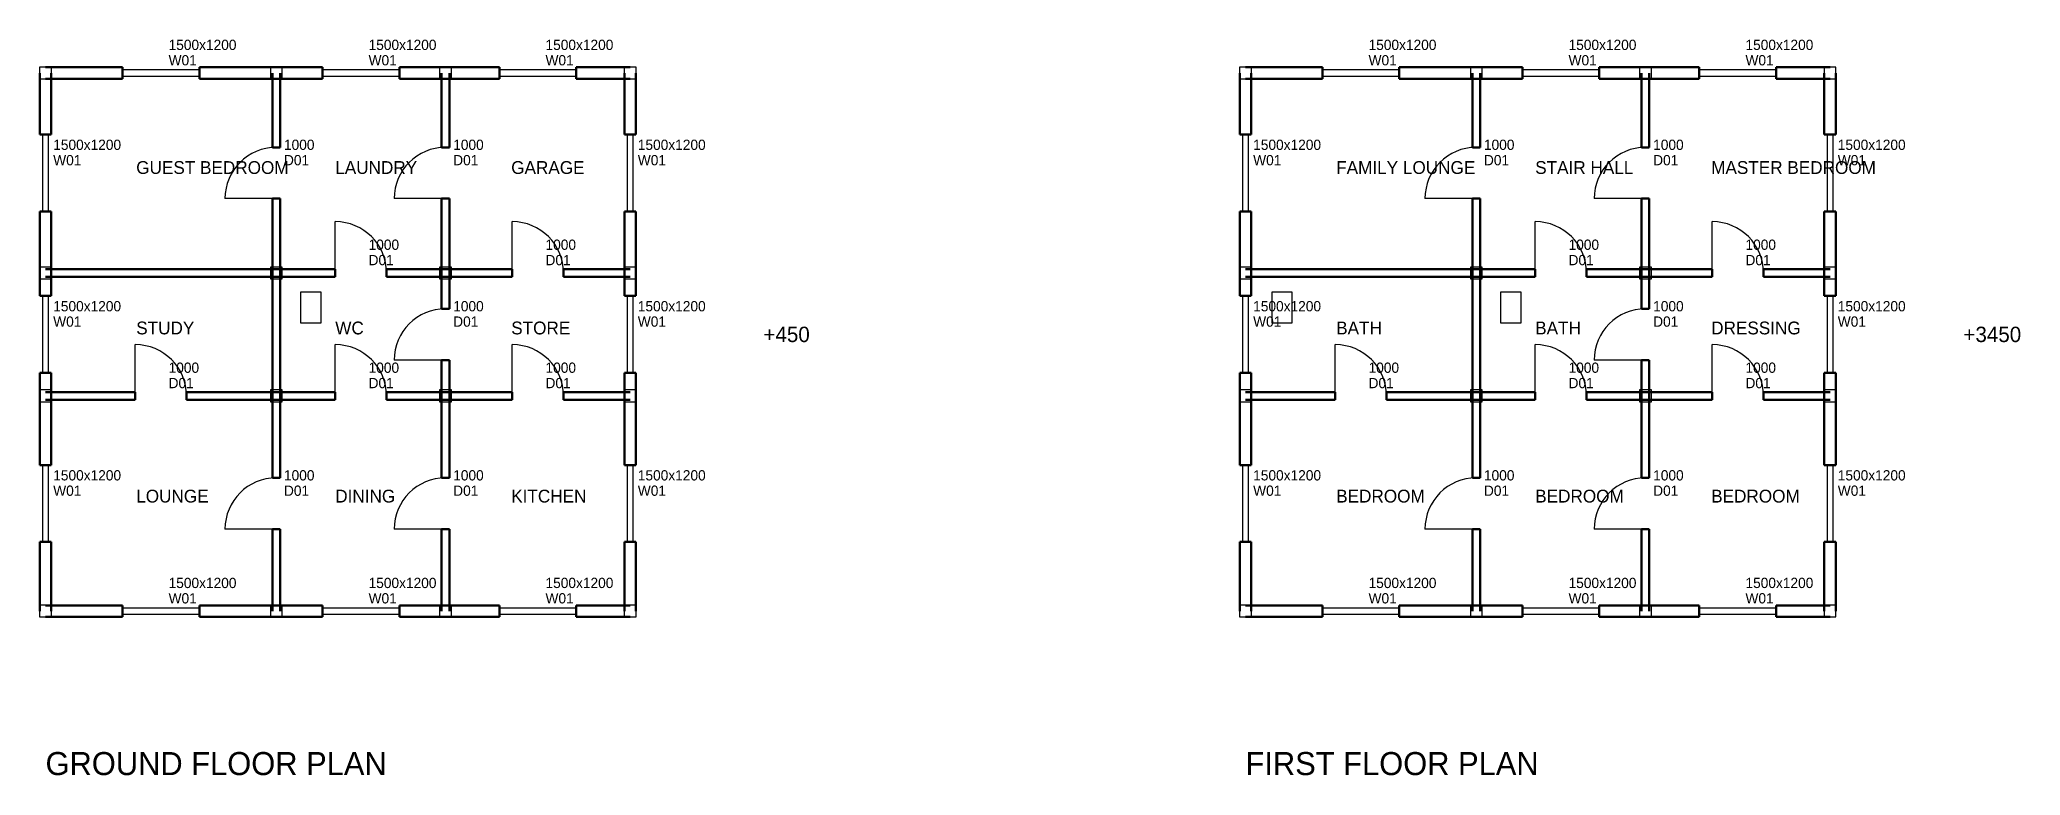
# Model space of a CAD drawing. Header units: millimetres. Extents: x -115 to 102169, y -4004 to 12655.
# Drawn here: x -115 to 38511, y -3206 to 11153 of the extents above; entities that cross this region are included whole.
import ezdxf

# ---------------------------------------------------------------- set-up
doc = ezdxf.new("R2010")
doc.units = ezdxf.units.MM
for name, color, linetype in [('COLUMN', 5, 'CONTINUOUS'), ('DOOR', 3, 'CONTINUOUS'), ('SANITARY', 7, 'CONTINUOUS'), ('TEXT', 6, 'CONTINUOUS'), ('WALL', 4, 'CONTINUOUS'), ('WIND', 2, 'CONTINUOUS')]:
    doc.layers.add(name, color=color, linetype=linetype)

msp = doc.modelspace()

# ---------------------------------------------------------------- texts
at = {"layer": 'TEXT'}
for s, height, p in [('GUEST BEDROOM', 250, (1768.8, 8531.2)), ('LAUNDRY', 250, (5650, 8531.2)), ('GARAGE', 250, (9081.2, 8531.2)), ('FAMILY LOUNGE', 250, (25168.8, 8531.2)), ('STAIR HALL', 250, (29050, 8531.2)), ('MASTER BEDROOM', 250, (32481.2, 8531.2)), ('STUDY', 250, (1768.8, 5400)), ('WC', 250, (5650, 5400)), ('STORE', 250, (9081.2, 5400)), ('+450', 300, (14000, 5250)), ('BATH', 250, (25168.8, 5400)), ('BATH', 250, (29050, 5400)), ('DRESSING', 250, (32481.2, 5400)), ('+3450', 300, (37400, 5250)), ('LOUNGE', 250, (1768.8, 2118.8)), ('DINING', 250, (5650, 2118.8)), ('KITCHEN', 250, (9081.2, 2118.8)), ('BEDROOM', 250, (25168.8, 2118.8)), ('BEDROOM', 250, (29050, 2118.8)), ('BEDROOM', 250, (32481.2, 2118.8)), ('GROUND FLOOR PLAN', 450, (0, -3200)), ('FIRST FLOOR PLAN', 450, (23400, -3200))]:
    msp.add_text(s, height=height, dxfattribs=at).set_placement(p)

# ---------------------------------------------------------------- blocks, each defined once
blk = doc.blocks.new('WINDOW')
at = {"layer": 'WIND'}
blk.add_lwpolyline([(-750, -60), (750, -60), (750, 60), (-750, 60)], close=True, dxfattribs=at)
blk = doc.blocks.new('DOOR')
at = {"layer": 'DOOR'}
blk.add_line((-500, 0), (-500, 1000), dxfattribs=at)
blk.add_arc((-500, 0), 1000, 0, 90, dxfattribs=at)
blk = doc.blocks.new('WC-STD')
at = {"layer": 'SANITARY'}
blk.add_lwpolyline([(-200, -300), (200, -300), (200, 300), (-200, 300)], close=True, dxfattribs=at)

# ---------------------------------------------------------------- linework, layer by layer
at = {"layer": 'COLUMN'}
for points in [[(-115, 10385), (115, 10385), (115, 10615), (-115, 10615)], [(4385, 10385), (4615, 10385), (4615, 10615), (4385, 10615)], [(7685, 10385), (7915, 10385), (7915, 10615), (7685, 10615)], [(11285, 10385), (11515, 10385), (11515, 10615), (11285, 10615)], [(23285, 10385), (23515, 10385), (23515, 10615), (23285, 10615)], [(27785, 10385), (28015, 10385), (28015, 10615), (27785, 10615)], [(31085, 10385), (31315, 10385), (31315, 10615), (31085, 10615)], [(34685, 10385), (34915, 10385), (34915, 10615), (34685, 10615)], [(-115, 6485), (115, 6485), (115, 6715), (-115, 6715)], [(4385, 6485), (4615, 6485), (4615, 6715), (4385, 6715)], [(7685, 6485), (7915, 6485), (7915, 6715), (7685, 6715)], [(11285, 6485), (11515, 6485), (11515, 6715), (11285, 6715)], [(23285, 6485), (23515, 6485), (23515, 6715), (23285, 6715)], [(27785, 6485), (28015, 6485), (28015, 6715), (27785, 6715)], [(31085, 6485), (31315, 6485), (31315, 6715), (31085, 6715)], [(34685, 6485), (34915, 6485), (34915, 6715), (34685, 6715)], [(-115, 4085), (115, 4085), (115, 4315), (-115, 4315)], [(4385, 4085), (4615, 4085), (4615, 4315), (4385, 4315)], [(7685, 4085), (7915, 4085), (7915, 4315), (7685, 4315)], [(11285, 4085), (11515, 4085), (11515, 4315), (11285, 4315)], [(23285, 4085), (23515, 4085), (23515, 4315), (23285, 4315)], [(27785, 4085), (28015, 4085), (28015, 4315), (27785, 4315)], [(31085, 4085), (31315, 4085), (31315, 4315), (31085, 4315)], [(34685, 4085), (34915, 4085), (34915, 4315), (34685, 4315)], [(-115, -115), (115, -115), (115, 115), (-115, 115)], [(4385, -115), (4615, -115), (4615, 115), (4385, 115)], [(7685, -115), (7915, -115), (7915, 115), (7685, 115)], [(11285, -115), (11515, -115), (11515, 115), (11285, 115)], [(23285, -115), (23515, -115), (23515, 115), (23285, 115)], [(27785, -115), (28015, -115), (28015, 115), (27785, 115)], [(31085, -115), (31315, -115), (31315, 115), (31085, 115)], [(34685, -115), (34915, -115), (34915, 115), (34685, 115)]]:
    msp.add_lwpolyline(points, close=True, dxfattribs=at)
at = {"layer": 'WALL', "lineweight": 50}
for p, q in [((-112.5, 9300), (-112.5, 10500)), ((1500, 10612.5), (0, 10612.5)), ((112.5, 10500), (112.5, 9300)), ((1500, 10387.5), (1500, 10612.5)), ((4500, 10612.5), (3000, 10612.5)), ((3000, 10387.5), (3000, 10612.5)), ((4425, 9050), (4425, 10500)), ((5400, 10612.5), (4500, 10612.5)), ((4575, 10500), (4575, 9050)), ((5400, 10387.5), (5400, 10612.5)), ((7800, 10612.5), (6900, 10612.5)), ((6900, 10387.5), (6900, 10612.5)), ((7725, 9050), (7725, 10500)), ((8850, 10612.5), (7800, 10612.5)), ((7875, 10500), (7875, 9050)), ((8850, 10387.5), (8850, 10612.5)), ((11400, 10612.5), (10350, 10612.5)), ((10350, 10387.5), (10350, 10612.5)), ((11287.5, 9300), (11287.5, 10500)), ((11512.5, 10500), (11512.5, 9300)), ((23287.5, 9300), (23287.5, 10500)), ((24900, 10612.5), (23400, 10612.5)), ((23512.5, 10500), (23512.5, 9300)), ((24900, 10387.5), (24900, 10612.5)), ((27900, 10612.5), (26400, 10612.5)), ((26400, 10387.5), (26400, 10612.5)), ((27825, 9050), (27825, 10500)), ((28800, 10612.5), (27900, 10612.5)), ((27975, 10500), (27975, 9050)), ((28800, 10387.5), (28800, 10612.5)), ((31200, 10612.5), (30300, 10612.5)), ((30300, 10387.5), (30300, 10612.5)), ((31125, 9050), (31125, 10500)), ((32250, 10612.5), (31200, 10612.5)), ((31275, 10500), (31275, 9050)), ((32250, 10387.5), (32250, 10612.5)), ((34800, 10612.5), (33750, 10612.5)), ((33750, 10387.5), (33750, 10612.5)), ((34687.5, 9300), (34687.5, 10500)), ((34912.5, 10500), (34912.5, 9300)), ((0, 10387.5), (1500, 10387.5)), ((3000, 10387.5), (4500, 10387.5)), ((4500, 10387.5), (5400, 10387.5)), ((6900, 10387.5), (7800, 10387.5)), ((7800, 10387.5), (8850, 10387.5)), ((10350, 10387.5), (11400, 10387.5)), ((23400, 10387.5), (24900, 10387.5)), ((26400, 10387.5), (27900, 10387.5)), ((27900, 10387.5), (28800, 10387.5)), ((30300, 10387.5), (31200, 10387.5)), ((31200, 10387.5), (32250, 10387.5)), ((33750, 10387.5), (34800, 10387.5)), ((-112.5, 9300), (112.5, 9300)), ((11287.5, 9300), (11512.5, 9300)), ((23287.5, 9300), (23512.5, 9300)), ((34687.5, 9300), (34912.5, 9300)), ((4425, 9050), (4575, 9050)), ((7725, 9050), (7875, 9050)), ((27825, 9050), (27975, 9050)), ((31125, 9050), (31275, 9050)), ((-112.5, 6600), (-112.5, 7800)), ((-112.5, 7800), (112.5, 7800)), ((112.5, 7800), (112.5, 6600)), ((4425, 6600), (4425, 8050)), ((4425, 8050), (4575, 8050)), ((4575, 8050), (4575, 6600)), ((7725, 6600), (7725, 8050)), ((7725, 8050), (7875, 8050)), ((7875, 8050), (7875, 6600)), ((11287.5, 6600), (11287.5, 7800)), ((11287.5, 7800), (11512.5, 7800)), ((11512.5, 7800), (11512.5, 6600)), ((23287.5, 6600), (23287.5, 7800)), ((23287.5, 7800), (23512.5, 7800)), ((23512.5, 7800), (23512.5, 6600)), ((27825, 6600), (27825, 8050)), ((27825, 8050), (27975, 8050)), ((27975, 8050), (27975, 6600)), ((31125, 6600), (31125, 8050)), ((31125, 8050), (31275, 8050)), ((31275, 8050), (31275, 6600)), ((34687.5, 6600), (34687.5, 7800)), ((34687.5, 7800), (34912.5, 7800)), ((34912.5, 7800), (34912.5, 6600)), ((-112.5, 6150), (-112.5, 6600)), ((4500, 6675), (0, 6675)), ((112.5, 6600), (112.5, 6150)), ((4425, 4200), (4425, 6600)), ((5650, 6675), (4500, 6675)), ((4575, 6600), (4575, 4200)), ((5650, 6525), (5650, 6675)), ((7800, 6675), (6650, 6675)), ((6650, 6525), (6650, 6675)), ((7725, 5900), (7725, 6600)), ((9100, 6675), (7800, 6675)), ((7875, 6600), (7875, 5900)), ((9100, 6525), (9100, 6675)), ((11400, 6675), (10100, 6675)), ((10100, 6525), (10100, 6675)), ((11287.5, 6150), (11287.5, 6600)), ((11512.5, 6600), (11512.5, 6150)), ((23287.5, 6150), (23287.5, 6600)), ((27900, 6675), (23400, 6675)), ((23512.5, 6600), (23512.5, 6150)), ((27825, 4200), (27825, 6600)), ((29050, 6675), (27900, 6675)), ((27975, 6600), (27975, 4200)), ((29050, 6525), (29050, 6675)), ((31200, 6675), (30050, 6675)), ((30050, 6525), (30050, 6675)), ((31125, 5900), (31125, 6600)), ((32500, 6675), (31200, 6675)), ((31275, 6600), (31275, 5900)), ((32500, 6525), (32500, 6675)), ((34800, 6675), (33500, 6675)), ((33500, 6525), (33500, 6675)), ((34687.5, 6150), (34687.5, 6600)), ((34912.5, 6600), (34912.5, 6150)), ((0, 6525), (4500, 6525)), ((4500, 6525), (5650, 6525)), ((6650, 6525), (7800, 6525)), ((7800, 6525), (9100, 6525)), ((10100, 6525), (11400, 6525)), ((23400, 6525), (27900, 6525)), ((27900, 6525), (29050, 6525)), ((30050, 6525), (31200, 6525)), ((31200, 6525), (32500, 6525)), ((33500, 6525), (34800, 6525)), ((-112.5, 6150), (112.5, 6150)), ((7725, 5900), (7875, 5900)), ((11287.5, 6150), (11512.5, 6150)), ((23287.5, 6150), (23512.5, 6150)), ((31125, 5900), (31275, 5900)), ((34687.5, 6150), (34912.5, 6150)), ((-112.5, 4200), (-112.5, 4650)), ((-112.5, 4650), (112.5, 4650)), ((112.5, 4650), (112.5, 4200)), ((7725, 4200), (7725, 4900)), ((7725, 4900), (7875, 4900)), ((7875, 4900), (7875, 4200)), ((11287.5, 4200), (11287.5, 4650)), ((11287.5, 4650), (11512.5, 4650)), ((11512.5, 4650), (11512.5, 4200)), ((23287.5, 4200), (23287.5, 4650)), ((23287.5, 4650), (23512.5, 4650)), ((23512.5, 4650), (23512.5, 4200)), ((31125, 4200), (31125, 4900)), ((31125, 4900), (31275, 4900)), ((31275, 4900), (31275, 4200)), ((34687.5, 4200), (34687.5, 4650)), ((34687.5, 4650), (34912.5, 4650)), ((34912.5, 4650), (34912.5, 4200)), ((1750, 4275), (0, 4275)), ((1750, 4125), (1750, 4275)), ((4500, 4275), (2750, 4275)), ((2750, 4125), (2750, 4275)), ((5650, 4275), (4500, 4275)), ((5650, 4125), (5650, 4275)), ((7800, 4275), (6650, 4275)), ((6650, 4125), (6650, 4275)), ((9100, 4275), (7800, 4275)), ((9100, 4125), (9100, 4275)), ((11400, 4275), (10100, 4275)), ((10100, 4125), (10100, 4275)), ((25150, 4275), (23400, 4275)), ((25150, 4125), (25150, 4275)), ((27900, 4275), (26150, 4275)), ((26150, 4125), (26150, 4275)), ((29050, 4275), (27900, 4275)), ((29050, 4125), (29050, 4275)), ((31200, 4275), (30050, 4275)), ((30050, 4125), (30050, 4275)), ((32500, 4275), (31200, 4275)), ((32500, 4125), (32500, 4275)), ((34800, 4275), (33500, 4275)), ((33500, 4125), (33500, 4275)), ((-112.5, 2850), (-112.5, 4200)), ((0, 4125), (1750, 4125)), ((112.5, 4200), (112.5, 2850)), ((2750, 4125), (4500, 4125)), ((4425, 2600), (4425, 4200)), ((4500, 4125), (5650, 4125)), ((4575, 4200), (4575, 2600)), ((6650, 4125), (7800, 4125)), ((7725, 2600), (7725, 4200)), ((7800, 4125), (9100, 4125)), ((7875, 4200), (7875, 2600)), ((10100, 4125), (11400, 4125)), ((11287.5, 2850), (11287.5, 4200)), ((11512.5, 4200), (11512.5, 2850)), ((23287.5, 2850), (23287.5, 4200)), ((23400, 4125), (25150, 4125)), ((23512.5, 4200), (23512.5, 2850)), ((26150, 4125), (27900, 4125)), ((27825, 2600), (27825, 4200)), ((27900, 4125), (29050, 4125)), ((27975, 4200), (27975, 2600)), ((30050, 4125), (31200, 4125)), ((31125, 2600), (31125, 4200)), ((31200, 4125), (32500, 4125)), ((31275, 4200), (31275, 2600)), ((33500, 4125), (34800, 4125)), ((34687.5, 2850), (34687.5, 4200)), ((34912.5, 4200), (34912.5, 2850)), ((-112.5, 2850), (112.5, 2850)), ((11287.5, 2850), (11512.5, 2850)), ((23287.5, 2850), (23512.5, 2850)), ((34687.5, 2850), (34912.5, 2850)), ((4425, 2600), (4575, 2600)), ((7725, 2600), (7875, 2600)), ((27825, 2600), (27975, 2600)), ((31125, 2600), (31275, 2600)), ((4425, 0), (4425, 1600)), ((4425, 1600), (4575, 1600)), ((4575, 1600), (4575, 0)), ((7725, 0), (7725, 1600)), ((7725, 1600), (7875, 1600)), ((7875, 1600), (7875, 0)), ((27825, 0), (27825, 1600)), ((27825, 1600), (27975, 1600)), ((27975, 1600), (27975, 0)), ((31125, 0), (31125, 1600)), ((31125, 1600), (31275, 1600)), ((31275, 1600), (31275, 0)), ((-112.5, 0), (-112.5, 1350)), ((-112.5, 1350), (112.5, 1350)), ((112.5, 1350), (112.5, 0)), ((11287.5, 0), (11287.5, 1350)), ((11287.5, 1350), (11512.5, 1350)), ((11512.5, 1350), (11512.5, 0)), ((23287.5, 0), (23287.5, 1350)), ((23287.5, 1350), (23512.5, 1350)), ((23512.5, 1350), (23512.5, 0)), ((34687.5, 0), (34687.5, 1350)), ((34687.5, 1350), (34912.5, 1350)), ((34912.5, 1350), (34912.5, 0)), ((1500, 112.5), (0, 112.5)), ((1500, -112.5), (1500, 112.5)), ((4500, 112.5), (3000, 112.5)), ((3000, -112.5), (3000, 112.5)), ((5400, 112.5), (4500, 112.5)), ((5400, -112.5), (5400, 112.5)), ((7800, 112.5), (6900, 112.5)), ((6900, -112.5), (6900, 112.5)), ((8850, 112.5), (7800, 112.5)), ((8850, -112.5), (8850, 112.5)), ((11400, 112.5), (10350, 112.5)), ((10350, -112.5), (10350, 112.5)), ((24900, 112.5), (23400, 112.5)), ((24900, -112.5), (24900, 112.5)), ((27900, 112.5), (26400, 112.5)), ((26400, -112.5), (26400, 112.5)), ((28800, 112.5), (27900, 112.5)), ((28800, -112.5), (28800, 112.5)), ((31200, 112.5), (30300, 112.5)), ((30300, -112.5), (30300, 112.5)), ((32250, 112.5), (31200, 112.5)), ((32250, -112.5), (32250, 112.5)), ((34800, 112.5), (33750, 112.5)), ((33750, -112.5), (33750, 112.5)), ((0, -112.5), (1500, -112.5)), ((3000, -112.5), (4500, -112.5)), ((4500, -112.5), (5400, -112.5)), ((6900, -112.5), (7800, -112.5)), ((7800, -112.5), (8850, -112.5)), ((10350, -112.5), (11400, -112.5)), ((23400, -112.5), (24900, -112.5)), ((26400, -112.5), (27900, -112.5)), ((27900, -112.5), (28800, -112.5)), ((30300, -112.5), (31200, -112.5)), ((31200, -112.5), (32250, -112.5)), ((33750, -112.5), (34800, -112.5))]:
    msp.add_line(p, q, dxfattribs=at)

# ---------------------------------------------------------------- block references
at = {"layer": 'DOOR'}
ref = msp.add_blockref('DOOR', (4500, 8550), dxfattribs=dict(at, rotation=90))
ref.add_attrib('MARK', 'D01', (4650, 8700), dxfattribs={"layer": 'TEXT', "height": 200})
ref.add_attrib('WIDTH', '1000', (4650, 9000), dxfattribs={"layer": 'TEXT', "height": 200})
ref = msp.add_blockref('DOOR', (7800, 8550), dxfattribs=dict(at, rotation=90))
ref.add_attrib('MARK', 'D01', (7950, 8700), dxfattribs={"layer": 'TEXT', "height": 200})
ref.add_attrib('WIDTH', '1000', (7950, 9000), dxfattribs={"layer": 'TEXT', "height": 200})
ref = msp.add_blockref('DOOR', (27900, 8550), dxfattribs=dict(at, rotation=90))
ref.add_attrib('MARK', 'D01', (28050, 8700), dxfattribs={"layer": 'TEXT', "height": 200})
ref.add_attrib('WIDTH', '1000', (28050, 9000), dxfattribs={"layer": 'TEXT', "height": 200})
ref = msp.add_blockref('DOOR', (31200, 8550), dxfattribs=dict(at, rotation=90))
ref.add_attrib('MARK', 'D01', (31350, 8700), dxfattribs={"layer": 'TEXT', "height": 200})
ref.add_attrib('WIDTH', '1000', (31350, 9000), dxfattribs={"layer": 'TEXT', "height": 200})
ref = msp.add_blockref('DOOR', (6150, 6600), dxfattribs=at)
ref.add_attrib('MARK', 'D01', (6300, 6750), dxfattribs={"layer": 'TEXT', "height": 200})
ref.add_attrib('WIDTH', '1000', (6300, 7050), dxfattribs={"layer": 'TEXT', "height": 200})
ref = msp.add_blockref('DOOR', (9600, 6600), dxfattribs=at)
ref.add_attrib('MARK', 'D01', (9750, 6750), dxfattribs={"layer": 'TEXT', "height": 200})
ref.add_attrib('WIDTH', '1000', (9750, 7050), dxfattribs={"layer": 'TEXT', "height": 200})
ref = msp.add_blockref('DOOR', (29550, 6600), dxfattribs=at)
ref.add_attrib('MARK', 'D01', (29700, 6750), dxfattribs={"layer": 'TEXT', "height": 200})
ref.add_attrib('WIDTH', '1000', (29700, 7050), dxfattribs={"layer": 'TEXT', "height": 200})
ref = msp.add_blockref('DOOR', (33000, 6600), dxfattribs=at)
ref.add_attrib('MARK', 'D01', (33150, 6750), dxfattribs={"layer": 'TEXT', "height": 200})
ref.add_attrib('WIDTH', '1000', (33150, 7050), dxfattribs={"layer": 'TEXT', "height": 200})
ref = msp.add_blockref('DOOR', (7800, 5400), dxfattribs=dict(at, rotation=90))
ref.add_attrib('MARK', 'D01', (7950, 5550), dxfattribs={"layer": 'TEXT', "height": 200})
ref.add_attrib('WIDTH', '1000', (7950, 5850), dxfattribs={"layer": 'TEXT', "height": 200})
ref = msp.add_blockref('DOOR', (31200, 5400), dxfattribs=dict(at, rotation=90))
ref.add_attrib('MARK', 'D01', (31350, 5550), dxfattribs={"layer": 'TEXT', "height": 200})
ref.add_attrib('WIDTH', '1000', (31350, 5850), dxfattribs={"layer": 'TEXT', "height": 200})
ref = msp.add_blockref('DOOR', (2250, 4200), dxfattribs=at)
ref.add_attrib('MARK', 'D01', (2400, 4350), dxfattribs={"layer": 'TEXT', "height": 200})
ref.add_attrib('WIDTH', '1000', (2400, 4650), dxfattribs={"layer": 'TEXT', "height": 200})
ref = msp.add_blockref('DOOR', (6150, 4200), dxfattribs=at)
ref.add_attrib('MARK', 'D01', (6300, 4350), dxfattribs={"layer": 'TEXT', "height": 200})
ref.add_attrib('WIDTH', '1000', (6300, 4650), dxfattribs={"layer": 'TEXT', "height": 200})
ref = msp.add_blockref('DOOR', (9600, 4200), dxfattribs=at)
ref.add_attrib('MARK', 'D01', (9750, 4350), dxfattribs={"layer": 'TEXT', "height": 200})
ref.add_attrib('WIDTH', '1000', (9750, 4650), dxfattribs={"layer": 'TEXT', "height": 200})
ref = msp.add_blockref('DOOR', (25650, 4200), dxfattribs=at)
ref.add_attrib('MARK', 'D01', (25800, 4350), dxfattribs={"layer": 'TEXT', "height": 200})
ref.add_attrib('WIDTH', '1000', (25800, 4650), dxfattribs={"layer": 'TEXT', "height": 200})
ref = msp.add_blockref('DOOR', (29550, 4200), dxfattribs=at)
ref.add_attrib('MARK', 'D01', (29700, 4350), dxfattribs={"layer": 'TEXT', "height": 200})
ref.add_attrib('WIDTH', '1000', (29700, 4650), dxfattribs={"layer": 'TEXT', "height": 200})
ref = msp.add_blockref('DOOR', (33000, 4200), dxfattribs=at)
ref.add_attrib('MARK', 'D01', (33150, 4350), dxfattribs={"layer": 'TEXT', "height": 200})
ref.add_attrib('WIDTH', '1000', (33150, 4650), dxfattribs={"layer": 'TEXT', "height": 200})
ref = msp.add_blockref('DOOR', (4500, 2100), dxfattribs=dict(at, rotation=90))
ref.add_attrib('MARK', 'D01', (4650, 2250), dxfattribs={"layer": 'TEXT', "height": 200})
ref.add_attrib('WIDTH', '1000', (4650, 2550), dxfattribs={"layer": 'TEXT', "height": 200})
ref = msp.add_blockref('DOOR', (7800, 2100), dxfattribs=dict(at, rotation=90))
ref.add_attrib('MARK', 'D01', (7950, 2250), dxfattribs={"layer": 'TEXT', "height": 200})
ref.add_attrib('WIDTH', '1000', (7950, 2550), dxfattribs={"layer": 'TEXT', "height": 200})
ref = msp.add_blockref('DOOR', (27900, 2100), dxfattribs=dict(at, rotation=90))
ref.add_attrib('MARK', 'D01', (28050, 2250), dxfattribs={"layer": 'TEXT', "height": 200})
ref.add_attrib('WIDTH', '1000', (28050, 2550), dxfattribs={"layer": 'TEXT', "height": 200})
ref = msp.add_blockref('DOOR', (31200, 2100), dxfattribs=dict(at, rotation=90))
ref.add_attrib('MARK', 'D01', (31350, 2250), dxfattribs={"layer": 'TEXT', "height": 200})
ref.add_attrib('WIDTH', '1000', (31350, 2550), dxfattribs={"layer": 'TEXT', "height": 200})
at = {"layer": 'SANITARY'}
for p in [(5175, 5925), (24112.5, 5925), (28575, 5925)]:
    msp.add_blockref('WC-STD', p, dxfattribs=at)
at = {"layer": 'WIND'}
ref = msp.add_blockref('WINDOW', (2250, 10500), dxfattribs=at)
ref.add_attrib('MARK', 'W01', (2400, 10650), dxfattribs={"layer": 'TEXT', "height": 200})
ref.add_attrib('SIZE', '1500x1200', (2400, 10950), dxfattribs={"layer": 'TEXT', "height": 200})
ref = msp.add_blockref('WINDOW', (6150, 10500), dxfattribs=at)
ref.add_attrib('MARK', 'W01', (6300, 10650), dxfattribs={"layer": 'TEXT', "height": 200})
ref.add_attrib('SIZE', '1500x1200', (6300, 10950), dxfattribs={"layer": 'TEXT', "height": 200})
ref = msp.add_blockref('WINDOW', (9600, 10500), dxfattribs=at)
ref.add_attrib('MARK', 'W01', (9750, 10650), dxfattribs={"layer": 'TEXT', "height": 200})
ref.add_attrib('SIZE', '1500x1200', (9750, 10950), dxfattribs={"layer": 'TEXT', "height": 200})
ref = msp.add_blockref('WINDOW', (25650, 10500), dxfattribs=at)
ref.add_attrib('MARK', 'W01', (25800, 10650), dxfattribs={"layer": 'TEXT', "height": 200})
ref.add_attrib('SIZE', '1500x1200', (25800, 10950), dxfattribs={"layer": 'TEXT', "height": 200})
ref = msp.add_blockref('WINDOW', (29550, 10500), dxfattribs=at)
ref.add_attrib('MARK', 'W01', (29700, 10650), dxfattribs={"layer": 'TEXT', "height": 200})
ref.add_attrib('SIZE', '1500x1200', (29700, 10950), dxfattribs={"layer": 'TEXT', "height": 200})
ref = msp.add_blockref('WINDOW', (33000, 10500), dxfattribs=at)
ref.add_attrib('MARK', 'W01', (33150, 10650), dxfattribs={"layer": 'TEXT', "height": 200})
ref.add_attrib('SIZE', '1500x1200', (33150, 10950), dxfattribs={"layer": 'TEXT', "height": 200})
ref = msp.add_blockref('WINDOW', (0, 8550), dxfattribs=dict(at, rotation=90))
ref.add_attrib('MARK', 'W01', (150, 8700), dxfattribs={"layer": 'TEXT', "height": 200})
ref.add_attrib('SIZE', '1500x1200', (150, 9000), dxfattribs={"layer": 'TEXT', "height": 200})
ref = msp.add_blockref('WINDOW', (11400, 8550), dxfattribs=dict(at, rotation=90))
ref.add_attrib('MARK', 'W01', (11550, 8700), dxfattribs={"layer": 'TEXT', "height": 200})
ref.add_attrib('SIZE', '1500x1200', (11550, 9000), dxfattribs={"layer": 'TEXT', "height": 200})
ref = msp.add_blockref('WINDOW', (23400, 8550), dxfattribs=dict(at, rotation=90))
ref.add_attrib('MARK', 'W01', (23550, 8700), dxfattribs={"layer": 'TEXT', "height": 200})
ref.add_attrib('SIZE', '1500x1200', (23550, 9000), dxfattribs={"layer": 'TEXT', "height": 200})
ref = msp.add_blockref('WINDOW', (34800, 8550), dxfattribs=dict(at, rotation=90))
ref.add_attrib('MARK', 'W01', (34950, 8700), dxfattribs={"layer": 'TEXT', "height": 200})
ref.add_attrib('SIZE', '1500x1200', (34950, 9000), dxfattribs={"layer": 'TEXT', "height": 200})
ref = msp.add_blockref('WINDOW', (0, 5400), dxfattribs=dict(at, rotation=90))
ref.add_attrib('MARK', 'W01', (150, 5550), dxfattribs={"layer": 'TEXT', "height": 200})
ref.add_attrib('SIZE', '1500x1200', (150, 5850), dxfattribs={"layer": 'TEXT', "height": 200})
ref = msp.add_blockref('WINDOW', (11400, 5400), dxfattribs=dict(at, rotation=90))
ref.add_attrib('MARK', 'W01', (11550, 5550), dxfattribs={"layer": 'TEXT', "height": 200})
ref.add_attrib('SIZE', '1500x1200', (11550, 5850), dxfattribs={"layer": 'TEXT', "height": 200})
ref = msp.add_blockref('WINDOW', (23400, 5400), dxfattribs=dict(at, rotation=90))
ref.add_attrib('MARK', 'W01', (23550, 5550), dxfattribs={"layer": 'TEXT', "height": 200})
ref.add_attrib('SIZE', '1500x1200', (23550, 5850), dxfattribs={"layer": 'TEXT', "height": 200})
ref = msp.add_blockref('WINDOW', (34800, 5400), dxfattribs=dict(at, rotation=90))
ref.add_attrib('MARK', 'W01', (34950, 5550), dxfattribs={"layer": 'TEXT', "height": 200})
ref.add_attrib('SIZE', '1500x1200', (34950, 5850), dxfattribs={"layer": 'TEXT', "height": 200})
ref = msp.add_blockref('WINDOW', (0, 2100), dxfattribs=dict(at, rotation=90))
ref.add_attrib('MARK', 'W01', (150, 2250), dxfattribs={"layer": 'TEXT', "height": 200})
ref.add_attrib('SIZE', '1500x1200', (150, 2550), dxfattribs={"layer": 'TEXT', "height": 200})
ref = msp.add_blockref('WINDOW', (11400, 2100), dxfattribs=dict(at, rotation=90))
ref.add_attrib('MARK', 'W01', (11550, 2250), dxfattribs={"layer": 'TEXT', "height": 200})
ref.add_attrib('SIZE', '1500x1200', (11550, 2550), dxfattribs={"layer": 'TEXT', "height": 200})
ref = msp.add_blockref('WINDOW', (23400, 2100), dxfattribs=dict(at, rotation=90))
ref.add_attrib('MARK', 'W01', (23550, 2250), dxfattribs={"layer": 'TEXT', "height": 200})
ref.add_attrib('SIZE', '1500x1200', (23550, 2550), dxfattribs={"layer": 'TEXT', "height": 200})
ref = msp.add_blockref('WINDOW', (34800, 2100), dxfattribs=dict(at, rotation=90))
ref.add_attrib('MARK', 'W01', (34950, 2250), dxfattribs={"layer": 'TEXT', "height": 200})
ref.add_attrib('SIZE', '1500x1200', (34950, 2550), dxfattribs={"layer": 'TEXT', "height": 200})
ref = msp.add_blockref('WINDOW', (2250, 0), dxfattribs=at)
ref.add_attrib('MARK', 'W01', (2400, 150), dxfattribs={"layer": 'TEXT', "height": 200})
ref.add_attrib('SIZE', '1500x1200', (2400, 450), dxfattribs={"layer": 'TEXT', "height": 200})
ref = msp.add_blockref('WINDOW', (6150, 0), dxfattribs=at)
ref.add_attrib('MARK', 'W01', (6300, 150), dxfattribs={"layer": 'TEXT', "height": 200})
ref.add_attrib('SIZE', '1500x1200', (6300, 450), dxfattribs={"layer": 'TEXT', "height": 200})
ref = msp.add_blockref('WINDOW', (9600, 0), dxfattribs=at)
ref.add_attrib('MARK', 'W01', (9750, 150), dxfattribs={"layer": 'TEXT', "height": 200})
ref.add_attrib('SIZE', '1500x1200', (9750, 450), dxfattribs={"layer": 'TEXT', "height": 200})
ref = msp.add_blockref('WINDOW', (25650, 0), dxfattribs=at)
ref.add_attrib('MARK', 'W01', (25800, 150), dxfattribs={"layer": 'TEXT', "height": 200})
ref.add_attrib('SIZE', '1500x1200', (25800, 450), dxfattribs={"layer": 'TEXT', "height": 200})
ref = msp.add_blockref('WINDOW', (29550, 0), dxfattribs=at)
ref.add_attrib('MARK', 'W01', (29700, 150), dxfattribs={"layer": 'TEXT', "height": 200})
ref.add_attrib('SIZE', '1500x1200', (29700, 450), dxfattribs={"layer": 'TEXT', "height": 200})
ref = msp.add_blockref('WINDOW', (33000, 0), dxfattribs=at)
ref.add_attrib('MARK', 'W01', (33150, 150), dxfattribs={"layer": 'TEXT', "height": 200})
ref.add_attrib('SIZE', '1500x1200', (33150, 450), dxfattribs={"layer": 'TEXT', "height": 200})

msp.set_redraw_order([(e.dxf.handle, doc.entitydb.next_handle()) for e in msp.query("TEXT MTEXT ATTDEF DIMENSION ARC_DIMENSION")])  # texts and dimensions are drawn at this point

doc.saveas('drawing.dxf')
